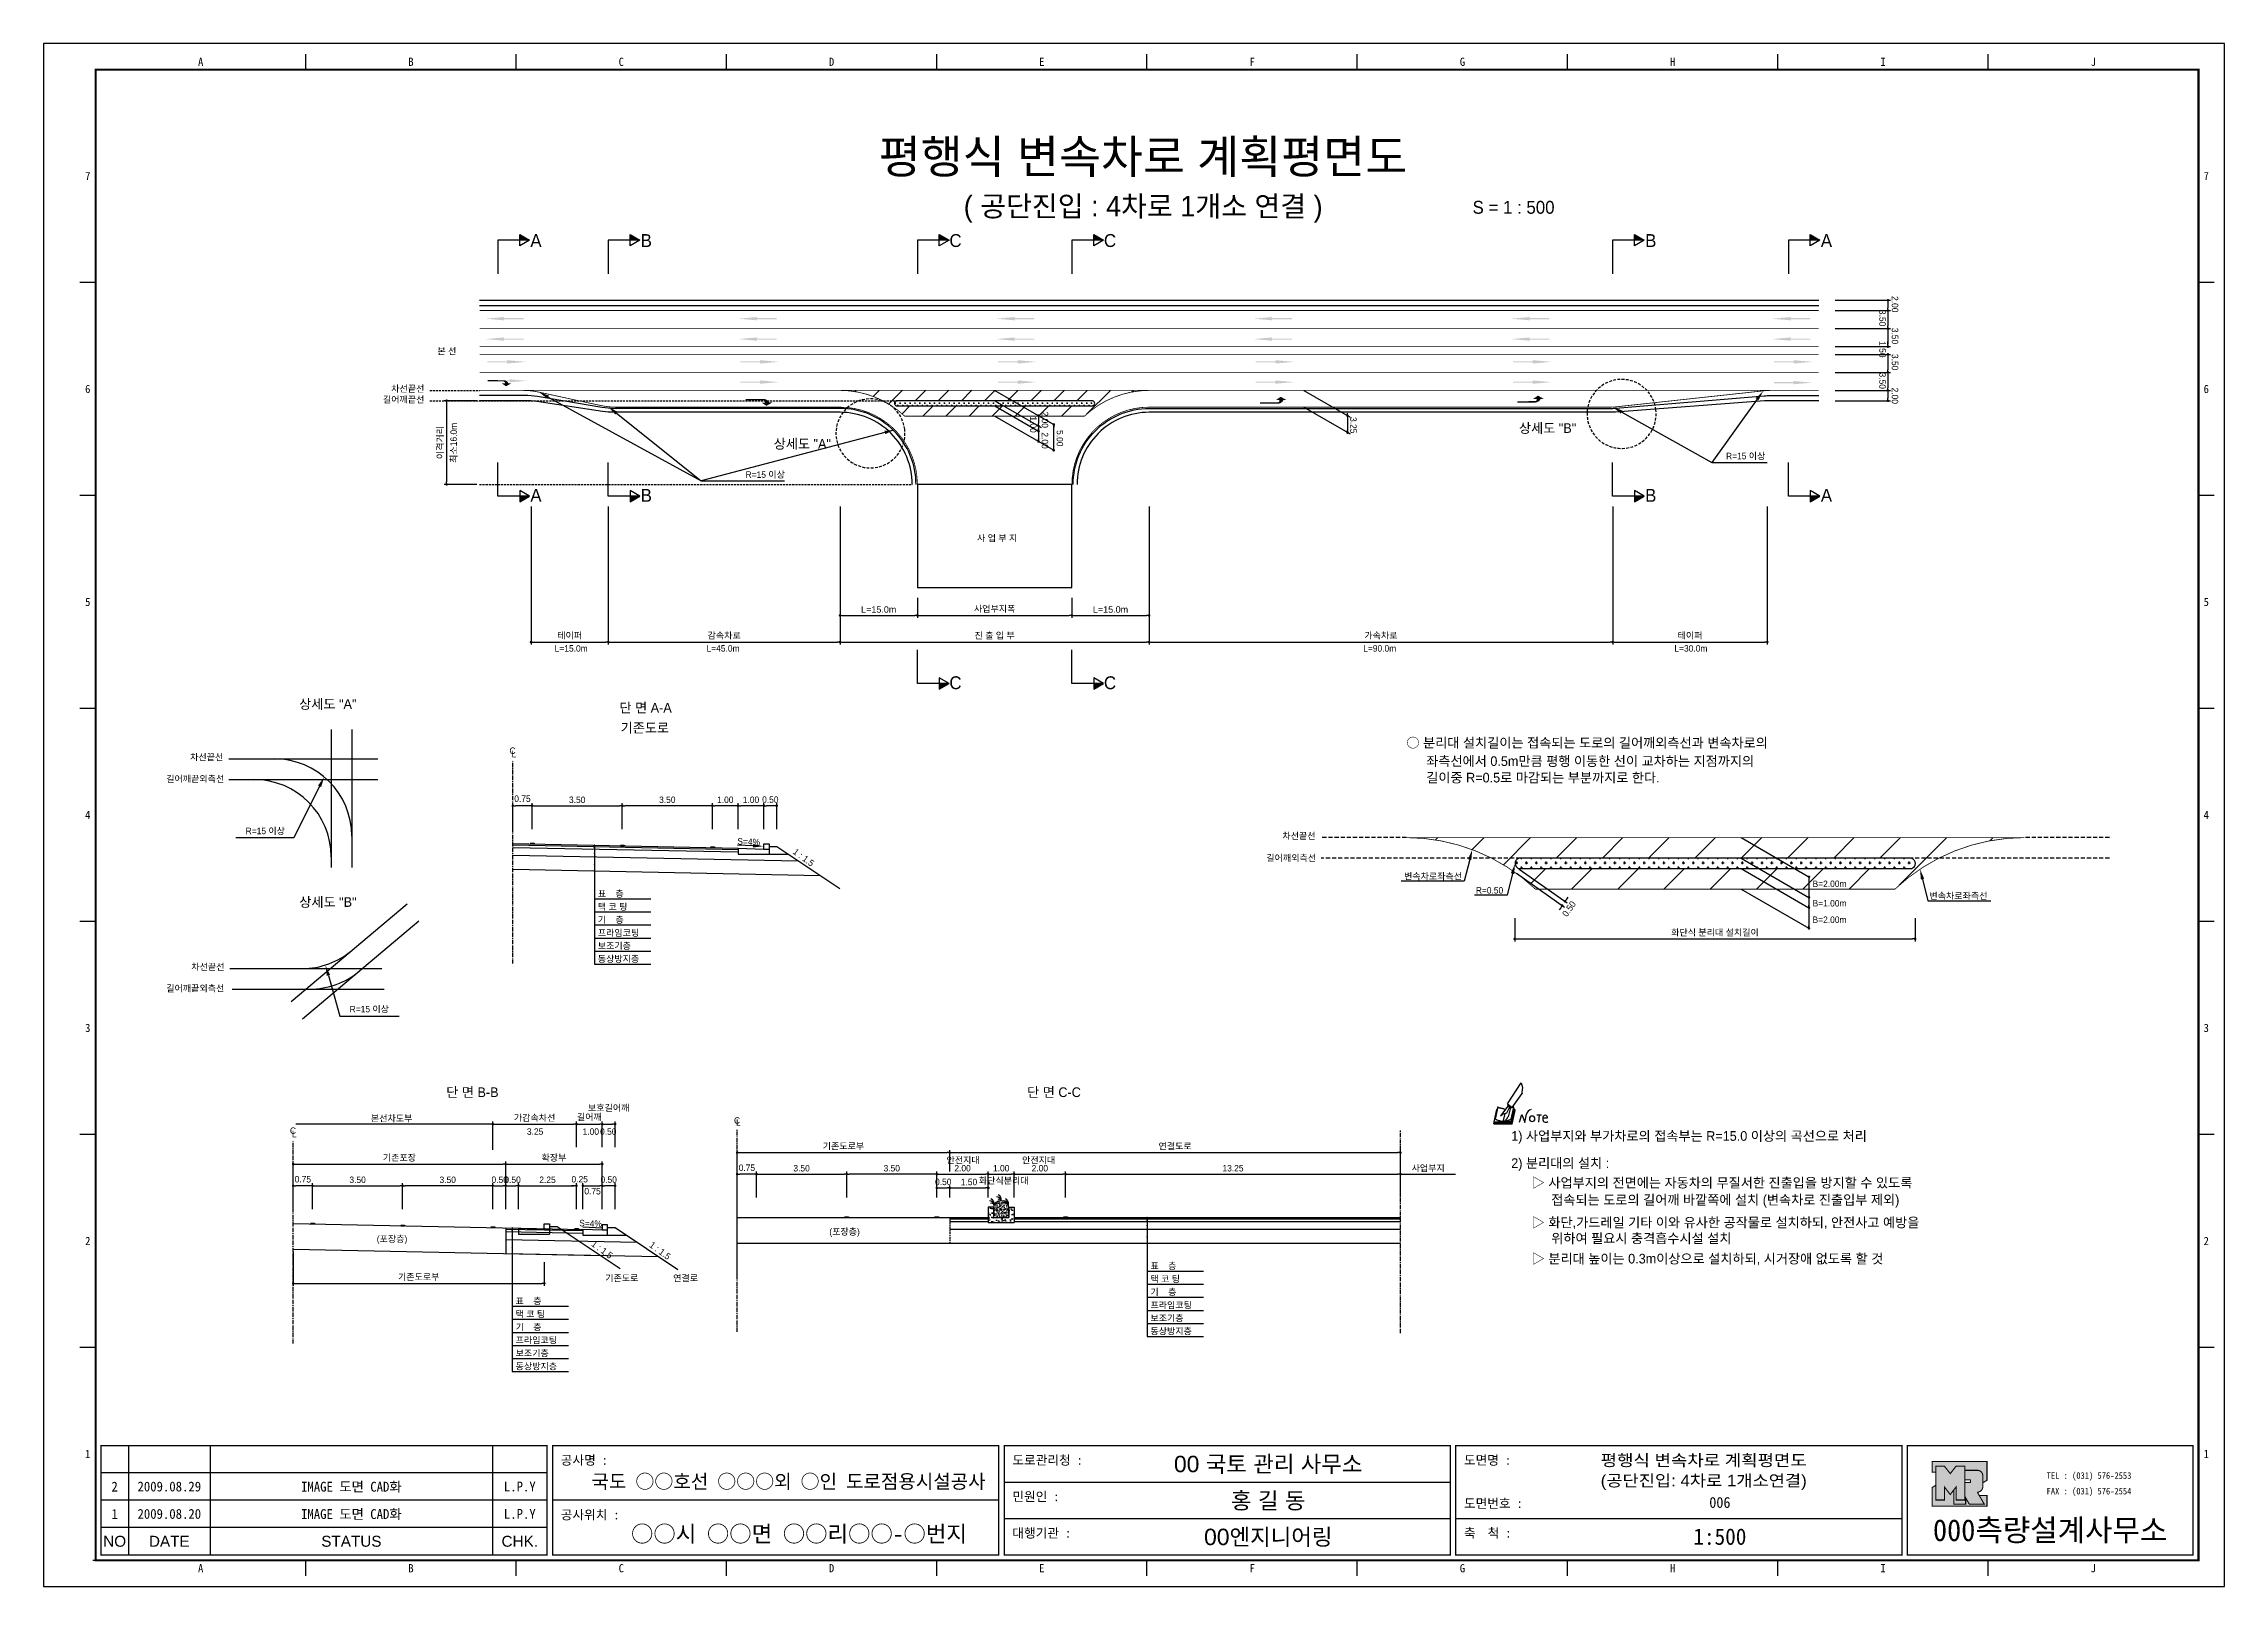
# Model space of a CAD drawing. Header units: millimetres. Extents: x 462 to 886, y -8 to 291.
import ezdxf
from ezdxf.enums import TextEntityAlignment as Align

# ---------------------------------------------------------------- set-up
doc = ezdxf.new("R2010")
doc.units = ezdxf.units.MM
doc.header["$LTSCALE"] = 0.25
doc.linetypes.add('CENTER', pattern=[50.8, 31.75, -6.35, 6.35, -6.35])
doc.linetypes.add('HIDDEN', pattern=[9.525, 6.35, -3.175])
for name, color, linetype in [('CC-GSTR-0004', 4, 'Continuous'), ('CM-LANE-0030', 30, 'Continuous'), ('CZ-DIMT-0002', 7, 'Continuous'), ('CZ-EXST-0002', 22, 'Continuous'), ('CZ-LIN1-0007', 7, 'Continuous'), ('CZ-LIN2-0003', 3, 'Continuous'), ('CZ-LINE-0001', 7, 'Continuous'), ('CZ-TEXT-BOX0', 7, 'Continuous'), ('TITLE', 7, 'Continuous')]:
    doc.layers.add(name, color=color, linetype=linetype)
doc.styles.add('견고딕', font='arial.ttf')
doc.styles.add('돋움', font='')
doc.styles.add('돋음체', font='')
doc.styles.get('돋움').set_extended_font_data('Dotum')
doc.styles.get('돋음체').set_extended_font_data('DotumChe')

msp = doc.modelspace()

# ---------------------------------------------------------------- texts
at = {"layer": 'CZ-DIMT-0002', "style": '돋움'}
for s, height, p in [('A', 2.5, (557.9, 252.99)), ('B', 2.5, (579.32, 252.99)), ('C', 2.5, (639.34, 252.99)), ('C', 2.5, (669.34, 252.99)), ('B', 2.5, (774.32, 252.99)), ('A', 2.5, (808.43, 252.99)), ('본 선', 1.25, (540.6, 231.54)), ('차선끝선', 1.25, (533.01, 224.24)), ('길어깨끝선', 1.25, (532.21, 222.15)), ('상세도 "B"', 1.875, (754.29, 216.6)), ('상세도 "A"', 1.875, (609.61, 213.54)), ('R=15 이상', 1.25, (792.75, 211.18)), ('R=15 이상', 1.25, (602.41, 207.57)), ('A', 2.5, (557.9, 203.54)), ('B', 2.5, (579.32, 203.54)), ('B', 2.5, (774.32, 203.54)), ('A', 2.5, (808.43, 203.54)), ('사 업 부 지', 1.25, (647.43, 195.25)), ('L=15.0m', 1.25, (564.74, 173.85)), ('L=45.0m', 1.25, (594.22, 173.85)), ('L=90.0m', 1.25, (721.7, 173.85)), ('L=30.0m', 1.25, (782.11, 173.85)), ('C', 2.5, (639.34, 167.18)), ('C', 2.5, (669.34, 167.18)), ('차선끝선', 1.25, (493.98, 152.74)), ('C', 1.25, (553.36, 154)), ('L', 1.25, (553.63, 153.35)), ('길어깨끝외측선', 1.25, (491.75, 148.54)), ('R=15 이상', 1.25, (505.36, 138.42)), ('차선끝선', 1.25, (706.03, 137.46)), ('차선끝선', 1.25, (494.21, 112.06)), ('길어깨끝외측선', 1.25, (491.76, 107.88)), ('R=15 이상', 1.25, (525.55, 103.85)), ('C', 1.25, (510.73, 80.26)), ('C', 1.25, (596.93, 82.24)), ('L', 1.25, (597.2, 81.84)), ('L', 1.25, (510.99, 79.61))]:
    msp.add_text(s, height=height, dxfattribs=at).set_placement(p, align=Align.MIDDLE_CENTER)
for s, rotation, p in [('2.00', 270, (821.11, 242.22)), ('3.50', 270, (818.68, 239.53)), ('1.50', 270, (818.68, 233.47)), ('3.50', 270, (821.11, 236.06)), ('3.50', 270, (821.11, 230.99)), ('3.50', 270, (818.68, 227.38)), ('2.00', 270, (821.11, 224.46)), ('최소16.0m', 90, (542.54, 209.85))]:
    msp.add_text(s, height=1.25, rotation=rotation, dxfattribs=at).set_placement(p)
for s, p in [('○ 분리대 설치길이는 접속되는 도로의 길어깨외측선과 변속차로의', (726.88, 155.53)), ('좌측선에서 0.5m만큼 평행 이동한 선이 교차하는 지점까지의', (730.73, 151.97)), ('길이중 R=0.5로 마감되는 부분까지로 한다.', (730.73, 148.77)), ('1) 사업부지와 부가차로의 접속부는 R=15.0 이상의 곡선으로 처리', (747.23, 79.23)), ('2) 분리대의 설치 :', (747.23, 73.96)), ('▷ 사업부지의 전면에는 자동차의 무질서한 진출입을 방지할 수 있도록', (751.21, 70.16)), ('접속되는 도로의 길어깨 바깥쪽에 설치 (변속차로 진출입부 제외)', (755, 66.84)), ('▷ 화단,가드레일 기타 이와 유사한 공작물로 설치하되, 안전사고 예방을', (751.21, 62.44)), ('위하여 필요시 충격흡수시설 설치', (755, 59.37)), ('▷ 분리대 높이는 0.3m이상으로 설치하되, 시거장애 없도록 할 것', (751.21, 55.42))]:
    msp.add_text(s, height=1.875, dxfattribs=at).set_placement(p, align=Align.MIDDLE_LEFT)
for s, rotation, p in [('S=4%', 357.7094, (599.2, 136.33)), ('1 : 1.5', 323.8881, (609.86, 133.29)), ('S=4%', 357.7094, (568.5, 62.26)), ('1 : 1.5', 323.8881, (570.74, 57.17)), ('1 : 1.5', 323.8881, (581.99, 56.97))]:
    msp.add_text(s, height=1.25, rotation=rotation, dxfattribs=at).set_placement(p, align=Align.MIDDLE_CENTER)
for s, p in [('길어깨외측선', (699.69, 132.55)), ('표    층', (569.9, 125.62)), ('변속차로좌측선', (726.42, 129)), ('R=0.50', (740.36, 126.28)), ('B=2.00m', (805.73, 127.54)), ('택 코 팅', (569.9, 123.09)), ('B=1.00m', (805.73, 123.76)), ('변속차로좌측선', (828.41, 125.2)), ('프라임코팅', (569.9, 118.03)), ('기    층', (569.9, 120.56)), ('B=2.00m', (805.73, 120.57)), ('보조기층', (569.9, 115.5)), ('동상방지층', (569.9, 112.97)), ('3.25', (556.14, 79.46)), ('1.00', (566.96, 79.46)), ('0.50', (570.35, 79.46)), ('안전지대', (637.6, 73.92)), ('안전지대', (652.27, 73.92)), ('사업부지', (727.88, 72.35)), ('화단식분리대', (643.87, 69.94)), ('(포장층)', (527, 58.62)), ('(포장층)', (614.85, 60.03)), ('기존도로', (571.34, 51.02)), ('연결로', (584.53, 51.02)), ('표    층', (677.19, 53.38)), ('택 코 팅', (677.19, 50.85)), ('표    층', (553.95, 46.57)), ('프라임코팅', (677.19, 45.78)), ('기    층', (677.19, 48.32)), ('기    층', (553.95, 41.51)), ('택 코 팅', (553.95, 44.04)), ('보조기층', (677.19, 43.25)), ('프라임코팅', (553.95, 38.98)), ('동상방지층', (677.19, 40.72)), ('보조기층', (553.95, 36.45)), ('동상방지층', (553.95, 33.91))]:
    msp.add_text(s, height=1.25, dxfattribs=at).set_placement(p)
at = {"layer": 'CZ-LINE-0001', "insert": (539.37, 213.78), "char_height": 1.25, "attachment_point": 5, "rotation": 90, "style": '돋움'}
msp.add_mtext('\\A1;이격거리', dxfattribs=at)
at = {"layer": 'CZ-LINE-0001', "char_height": 1.25, "attachment_point": 5, "style": '돋움'}
for s, insert in [('\\A1;사업부지폭', (646.94, 181.45)), ('\\A1;{\\fArial|b0|i0|c0|p32;L=15.0m}', (624.44, 181.39)), ('\\A1;{\\fArial|b0|i0|c0|p32;L=15.0m}', (669.44, 181.39)), ('\\A1;테이퍼', (564.44, 176.28)), ('\\A1;감속차로', (594.44, 176.28)), ('\\A1;진 출 입 부', (646.94, 176.28)), ('\\A1;가속차로', (721.94, 176.28)), ('\\A1;테이퍼', (781.94, 176.28)), ('\\A1;0.75', (555.28, 144.68)), ('\\A1;3.50', (565.9, 144.46)), ('\\A1;3.50', (583.4, 144.46)), ('\\A1;1.00', (594.65, 144.46)), ('\\A1;1.00', (599.65, 144.46)), ('\\A1;0.50', (603.4, 144.49)), ('\\A1;화단식 분리대 설치길이', (786.78, 118.66)), ('\\A1;보호길어깨', (572.02, 84.62)), ('\\A1;가감속차선', (557.64, 82.7)), ('\\A1;길어깨', (568.27, 82.83)), ('\\A1;기존도로부', (617.6, 77.19)), ('\\A1;연결도로', (681.97, 77.18)), ('\\A1;기존포장', (531.39, 74.95)), ('\\A1;확장부', (561.39, 74.95)), ('\\A1;0.75', (598.85, 73.06)), ('\\A1;3.50', (609.47, 72.96)), ('\\A1;3.50', (626.97, 72.96)), ('\\A1;2.00', (640.72, 72.96)), ('\\A1;1.00', (648.22, 72.96)), ('\\A1;2.00', (655.72, 72.96)), ('\\A1;13.25', (693.22, 72.96)), ('\\A1;0.75', (512.64, 70.82)), ('\\A1;3.50', (523.27, 70.72)), ('\\A1;3.50', (540.77, 70.72)), ('\\A1;0.50', (550.86, 70.73)), ('\\A1;0.50', (553.36, 70.73)), ('\\A1;2.25', (560.14, 70.72)), ('\\A1;0.25', (566.39, 70.83)), ('\\A1;0.75', (568.89, 68.5)), ('\\A1;0.50', (572.02, 70.75)), ('\\A1;0.50', (636.97, 70.31)), ('\\A1;1.50', (641.97, 70.29)), ('\\A1;기존도로부', (535.14, 51.81))]:
    msp.add_mtext(s, dxfattribs=dict(at, insert=insert))
at = {"layer": 'CZ-TEXT-BOX0', "color": 0, "style": '돋움'}
for s, rotation, p in [('1.00', 270, (653.83, 218.88)), ('2.00', 270, (656.09, 219.81)), ('5.00', 270, (658.98, 216.21)), ('3.25', 270, (715.97, 218.74)), ('2.00', 270, (656.09, 215.77)), ('0.50', 54.9032, (758.05, 121.65))]:
    msp.add_text(s, height=1.25, rotation=rotation, dxfattribs=at).set_placement(p)
at = {"layer": 'CZ-TEXT-BOX0', "style": '돋움'}
for s, p in [('상세도 "A"', (517.49, 163.05)), ('단 면 A-A', (579.18, 162.33)), ('기존도로', (579.04, 158.43)), ('상세도 "B"', (517.51, 124.63)), ('단 면 B-B', (545.56, 87.72)), ('단 면 C-C', (658.46, 87.72))]:
    msp.add_text(s, height=1.875, dxfattribs=at).set_placement(p, align=Align.MIDDLE_CENTER)
at = {"layer": 'CZ-TEXT-BOX0', "color": 0, "style": '돋움'}
msp.add_text('본선차도부', height=1.25, dxfattribs=at).set_placement((525.86, 82.02))
at = {"layer": 'CZ-TEXT-BOX0', "style": '돋움'}
for s, width, p, p2 in [('평행식 변속차로 계획평면도', 1.010039, (764.6, 15.18), (804.6, 15.18)), ('(공단진입: 4차로 1개소연결)', 0.990042, (764.6, 11.23), (804.6, 11.23))]:
    msp.add_text(s, height=2.25, dxfattribs=dict(at, width=width)).set_placement(p, p2, align=Align.FIT)
at = {"layer": 'TITLE', "color": 3, "linetype": 'Continuous', "style": '돋음체'}
for s, p in [('A', (492.81, 287.68)), ('B', (533.64, 287.68)), ('C', (574.46, 287.68)), ('D', (615.29, 287.68)), ('E', (656.11, 287.68)), ('F', (696.93, 287.68)), ('G', (737.76, 287.68)), ('H', (778.58, 287.68)), ('I', (819.41, 287.68)), ('J', (860.23, 287.68)), ('7', (470.89, 265.51)), ('7', (882.16, 265.51)), ('6', (470.89, 224.18)), ('6', (882.16, 224.18)), ('5', (470.89, 182.85)), ('5', (882.16, 182.85)), ('4', (470.89, 141.52)), ('4', (882.16, 141.52)), ('3', (470.89, 100.19)), ('3', (882.16, 100.19)), ('2', (470.89, 58.86)), ('2', (882.16, 58.86)), ('1', (470.89, 17.53)), ('1', (882.16, 17.53)), ('A', (492.81, -4.65)), ('B', (533.64, -4.65)), ('C', (574.46, -4.65)), ('D', (615.29, -4.65)), ('E', (656.11, -4.65)), ('F', (696.93, -4.65)), ('G', (737.76, -4.65)), ('H', (778.58, -4.65)), ('I', (819.41, -4.65)), ('J', (860.23, -4.65))]:
    msp.add_text(s, height=1.59, dxfattribs=at).set_placement(p, align=Align.MIDDLE)
at = {"layer": 'TITLE', "style": '돋움'}
for s, height, p in [('평행식 변속차로 계획평면도', 6.5, (675.74, 269.29)), ('( 공단진입 : 4차로 1개소 연결 )', 4, (675.78, 259.66))]:
    msp.add_text(s, height=height, dxfattribs=at).set_placement(p, align=Align.MIDDLE_CENTER)
msp.add_text('S = 1 : 500', height=2.5, dxfattribs=at).set_placement((739.73, 259.44), align=Align.MIDDLE_LEFT)
at = {"layer": 'TITLE', "style": '돋음체'}
for s, p in [('공사명 : ', (562.72, 15.43)), ('도로관리청 :', (650.39, 15.43)), ('도면명 :', (738.06, 15.43)), ('민원인 :', (650.39, 8.36)), ('도면번호 :', (738.06, 7.04)), ('공사위치 :', (562.72, 4.82)), ('대행기관 :', (650.39, 1.28)), ('축  척 :', (738.06, 1.28))]:
    msp.add_text(s, height=1.804, dxfattribs=at).set_placement(p)
at = {"layer": 'TITLE', "color": 7, "linetype": 'Continuous'}
for s, height, style, p in [('00 국토 관리 사무소', 3.1832, '견고딕', (700.06, 15.61)), ('국도 ○○호선 ○○○외 ○인 도로점용시설공사', 2.7, '돋음체', (606.94, 12.22)), ('홍 길 동', 3.183, '견고딕', (700.06, 8.53)), ('○○시 ○○면 ○○리○○-○번지', 3.1832, '돋음체', (608.96, 2.06)), ('00엔지니어링', 3.183, '견고딕', (700.06, 1.46))]:
    msp.add_text(s, height=height, dxfattribs=dict(at, style=style)).set_placement(p, align=Align.MIDDLE)
at = {"layer": 'TITLE', "color": 180, "style": '돋음체'}
for s, p in [('TEL : (031) 576-2553', (851.17, 12.7)), ('FAX : (031) 576-2554', (851.17, 9.67))]:
    msp.add_text(s, height=1.2733, dxfattribs=at).set_placement(p)
at = {"layer": 'TITLE', "color": 1, "linetype": 'Continuous', "style": '돋음체'}
msp.add_text('2', height=1.91, dxfattribs=at).set_placement((476.11, 11.19), align=Align.MIDDLE)
at = {"layer": 'TITLE', "linetype": 'Continuous'}
for s, height, style, p in [('2009.08.29', 1.91, '돋음체', (486.72, 11.19)), ('L.P.Y', 1.91, '돋음체', (554.76, 11.19)), ('006', 2.122, '돋음체', (787.74, 8.1)), ('1', 1.91, '돋음체', (476.11, 5.88)), ('2009.08.20', 1.91, '돋음체', (486.72, 5.88)), ('L.P.Y', 1.91, '돋음체', (554.76, 5.88)), ('NO', 2.122, '견고딕', (476.11, 0.58)), ('DATE', 2.122, '견고딕', (486.72, 0.58)), ('STATUS', 2.122, '견고딕', (522.07, 0.58)), ('CHK.', 2.122, '견고딕', (554.76, 0.58)), ('1:500', 3.183, '돋음체', (787.74, 1.46))]:
    msp.add_text(s, height=height, dxfattribs=dict(at, style=style)).set_placement(p, align=Align.MIDDLE)
at = {"layer": 'TITLE', "style": '돋음체'}
for p in [(522.07, 11.19), (522.07, 5.88)]:
    msp.add_text('IMAGE 도면 CAD화', height=1.9099, dxfattribs=at).set_placement(p, align=Align.MIDDLE)
at = {"layer": 'TITLE', "color": 180, "style": '돋음체'}
msp.add_text('000측량설계사무소', height=4.244, dxfattribs=at).set_placement((851.86, 0.61), align=Align.CENTER)

# ---------------------------------------------------------------- blocks, each defined once
blk = doc.blocks.new('note')
for p, q in [((0.85, 3.5), (3.53, 7.57)), ((1.8, 2.79), (3.74, 5.46)), ((3.53, 7.57), (3.8, 6.64)), ((3.8, 6.64), (3.69, 5.72)), ((3.69, 5.72), (3.74, 5.46)), ((-1.24, 2.36), (-1.77, 0)), ((-1.77, 0), (1.77, 0)), ((-1.77, 0), (-1.77, -0.3)), ((-1.53, 0.52), (-1.55, 0.54)), ((-1.01, 2.9), (-1.53, 0.52)), ((-1.48, 0.48), (-1.53, 0.52)), ((-1.43, 0.44), (-1.48, 0.48)), ((-1.38, 0.41), (-1.43, 0.44)), ((-1.33, 0.4), (-1.38, 0.41)), ((-1.27, 0.37), (-1.33, 0.4)), ((-1.22, 0.35), (-1.27, 0.37)), ((-1.13, 2.36), (-1.24, 2.36)), ((-1.17, 0.33), (-1.22, 0.35)), ((-1.12, 0.32), (-1.17, 0.33)), ((-1.02, 0.25), (-1.12, 0.32)), ((-0.97, 0.22), (-1.02, 0.25)), ((-1, 2.9), (-1.01, 2.9)), ((-0.98, 2.85), (-1, 2.9)), ((-0.95, 2.8), (-0.98, 2.85)), ((-0.93, 0.21), (-0.97, 0.22)), ((-0.9, 2.75), (-0.95, 2.8)), ((-0.88, 0.19), (-0.93, 0.21)), ((-0.85, 2.72), (-0.9, 2.75)), ((-0.8, 0.18), (-0.88, 0.19)), ((-0.79, 2.69), (-0.85, 2.72)), ((-0.75, 0.17), (-0.8, 0.18)), ((-0.74, 2.68), (-0.79, 2.69)), ((-0.7, 0.16), (-0.75, 0.17)), ((-0.69, 2.65), (-0.74, 2.68)), ((-0.64, 0.15), (-0.7, 0.16)), ((-0.64, 2.65), (-0.69, 2.65)), ((-0.59, 2.63), (-0.64, 2.65)), ((-0.58, 0.14), (-0.64, 0.15)), ((-0.54, 2.62), (-0.59, 2.63)), ((-0.53, 0.13), (-0.58, 0.14)), ((-0.48, 2.61), (-0.54, 2.62)), ((-0.48, 0.12), (-0.53, 0.13)), ((-0.43, 2.61), (-0.48, 2.61)), ((-0.43, 0.11), (-0.48, 0.12)), ((0.75, 2.77), (-0.46, 1.16)), ((0.37, 2.24), (-0.46, 1.16)), ((-0.46, 1.16), (-0.08, 1.47)), ((-0.38, 2.59), (-0.43, 2.61)), ((-0.38, 0.08), (-0.43, 0.11)), ((-0.33, 2.59), (-0.38, 2.59)), ((-0.29, 0.06), (-0.38, 0.08)), ((-0.27, 2.58), (-0.33, 2.59)), ((-0.23, 0.05), (-0.29, 0.06)), ((-0.22, 2.57), (-0.27, 2.58)), ((-0.16, 0.04), (-0.23, 0.05)), ((-0.17, 2.56), (-0.22, 2.57)), ((-0.12, 2.55), (-0.17, 2.56)), ((-0.11, 0.03), (-0.16, 0.04)), ((-0.07, 2.53), (-0.12, 2.55)), ((-0.04, 0.02), (-0.11, 0.03)), ((-0.08, 1.47), (0.72, 1.75)), ((-0.01, 2.51), (-0.07, 2.53)), ((-0.05, -0.3), (-0.05, 0)), ((0, 0), (-0.04, 0.02)), ((0.04, 2.5), (-0.01, 2.51)), ((0.37, 1.63), (0, 0)), ((0, 0), (1.6, 0.53)), ((0, 0), (1.65, 0.18)), ((0, 0.01), (0.06, 0.04)), ((0, -0.3), (0, 0)), ((0.09, 2.48), (0.04, 2.5)), ((0.05, -0.3), (0.05, 0)), ((0.06, 0.04), (0.11, 0.07)), ((0.14, 2.48), (0.09, 2.48)), ((0.11, 0.07), (0.16, 0.09)), ((0.2, 2.47), (0.14, 2.48)), ((0.16, 0.09), (0.21, 0.12)), ((0.26, 2.43), (0.18, 2.46)), ((0.21, 0.12), (0.27, 0.14)), ((0.34, 2.4), (0.26, 2.43)), ((0.27, 0.14), (0.36, 0.19)), ((0.45, 2.37), (0.34, 2.4)), ((0.36, 0.19), (0.41, 0.22)), ((0.41, 0.22), (0.46, 0.27)), ((0.46, 0.27), (0.51, 0.3)), ((0.51, 0.3), (0.56, 0.34)), ((0.56, 0.34), (0.6, 0.4)), ((0.6, 0.4), (0.64, 0.45)), ((0.64, 0.45), (0.67, 0.51)), ((0.67, 0.51), (0.74, 0.58)), ((0.72, 1.75), (1.16, 2.53)), ((0.74, 0.58), (0.79, 0.63)), ((1, 3.1), (0.75, 2.77)), ((0.79, 0.63), (0.83, 0.68)), ((0.83, 0.68), (0.86, 0.73)), ((0.85, 3.5), (1.8, 2.79)), ((1, 3.4), (0.85, 3.21)), ((0.85, 3.21), (1.52, 2.71)), ((0.86, 0.73), (0.89, 0.79)), ((0.89, 0.84), (0.92, 0.89)), ((0.89, 0.79), (0.89, 0.84)), ((0.92, 0.89), (0.96, 0.95)), ((0.96, 0.95), (1.01, 0.97)), ((1.47, 2.74), (1.01, 0.97)), ((1.16, 2.53), (1.37, 2.82)), ((2.13, 2.84), (1.44, 2.63)), ((1.52, 2.71), (1.66, 2.9)), ((1.6, 0.53), (2.13, 2.84)), ((1.65, 0.18), (2.19, 2.48)), ((1.77, 0), (2.3, 2.36)), ((1.77, -0.3), (2.3, 2.07)), ((1.77, -0.38), (2.3, 1.99)), ((1.77, -0.44), (2.3, 1.93)), ((1.77, 0), (1.77, -0.3)), ((2.19, 2.48), (2.04, 2.47)), ((2.3, 2.36), (2.16, 2.36)), ((2.3, 2.36), (2.3, 2.07)), ((3.21, -0.08), (3.68, 1.4)), ((3.68, 1.4), (4.26, -0.14)), ((4.26, -0.14), (4.56, 1.44)), ((6.55, 1.34), (7.46, 1.34)), ((7.01, 1.34), (6.87, -0.11)), ((7.71, 0.77), (7.71, 0.55)), ((7.71, 0.77), (8.67, 0.77)), ((-1.77, -0.3), (1.77, -0.3)), ((-1.77, -0.43), (-1.77, -0.3)), ((-1.77, -0.37), (1.77, -0.37)), ((-1.77, -0.43), (1.77, -0.43))]:
    blk.add_line(p, q)
for centre, major_axis, start_param, end_param in [((0.4, 2.31), (0.0702, 0.0702), 3.283946, 6.425539), ((5.68, 1.23), (-0.806, 0.806), -0.591174, 0.597824), ((5.66, 0.58), (-0.378, 0.378), 3.926991, 10.210176), ((8.3, 0.49), (0.422, 0.422), 2.265602, 4.634911), ((8.19, 0.77), (-0.342, 0.342), 3.926991, 7.068583)]:
    blk.add_ellipse(centre, major_axis=major_axis, ratio=1, start_param=start_param, end_param=end_param)
blk = doc.blocks.new('_Dot')
at = {"color": 0, "linetype": 'ByBlock', "lineweight": -2}
blk.add_line((-0.5, 0), (-1, 0), dxfattribs=at)
at = {"color": 0, "linetype": 'ByBlock', "const_width": 0.5}
blk.add_lwpolyline([(-0.25, 0, 1), (0.25, 0, 1)], format="xyb", close=True, dxfattribs=at)

# ---------------------------------------------------------------- hatches: boundary and pattern name
at = {"layer": 'CM-LANE-0030'}
h = msp.add_hatch(dxfattribs=at)
h.set_pattern_fill('ANSI31', color=30, style=0)
h.set_pattern_definition([(45, (-23.003, 451.96), (-2.245064, 2.245064), [])])
h.paths.add_polyline_path([(664.39, 218.91, -0.191871), (676.94, 223.91), (616.94, 223.91, -0.191871), (629.49, 218.91)])
h.paths.add_polyline_path([(627.85, 220.91, 0.002096), (627.72, 221, -0.732581), (628.01, 221.91), (665.87, 221.91, -0.732581), (666.16, 221, 0.002096), (666.03, 220.91)], flags=16)
h = msp.add_hatch(dxfattribs=at)
h.set_pattern_fill('ANSI31', color=30, scale=2, style=0)
h.set_pattern_definition([(45, (-553.058, 593.235), (-4.490128, 4.490128), [])])
h.paths.add_polyline_path([(821.73, 127.13, -0.191871), (846.83, 137.13), (726.83, 137.13, -0.191871), (751.93, 127.13)])
h.paths.add_polyline_path([(748.65, 131.13, 0.002096), (748.39, 131.31, -0.732581), (748.97, 133.13), (824.7, 133.13, -0.732581), (825.27, 131.31, 0.002096), (825.01, 131.13)], flags=16)
at = {"layer": 'CZ-EXST-0002'}
msp.add_hatch(color=256, dxfattribs=at).paths.add_polyline_path([(636.1, 63.41), (636.1, 63.54), (635.35, 63.54), (635.35, 63.41)])
h = msp.add_hatch(dxfattribs=at)
h.set_pattern_fill('AR-CONC', color=256, scale=0.01, style=0)
h.set_pattern_definition([(50, (-462.3963, 3546.2602), (1.8218467, -0.15939086), [0.1905, -2.0955]), (355, (-462.3963, 3546.2602), (-0.3524283, 1.9105664), [0.1524, -1.6764]), (100.451, (-462.2445, 3546.247), (1.469425, 1.7511669), [0.1619, -1.7809]), (46.1842, (-462.3963, 3546.7682), (2.7107904, -0.4204233), [0.28575, -3.14325]), (96.6356, (-462.1704, 3546.7332), (2.3740423, 2.4742556), [0.24285, -2.67135]), (351.184, (-462.3963, 3546.7682), (2.374046, 2.4742512), [0.2286, -2.5146]), (21, (-462.1423, 3546.6412), (1.5161488, -1.0226552), [0.1905, -2.0955]), (326, (-462.1423, 3546.6412), (0.6180203, 1.8418797), [0.1524, -1.6764]), (71.4514, (-462.016, 3546.556), (2.1341649, 0.8192286), [0.1619, -1.7809]), (37.5, (-462.3963, 3546.2602), (0.03088603, 0.84555039), [0, -1.65608, 0, -1.7018, 0, -1.68275]), (7.5, (-462.3963, 3546.2602), (0.66819663, 1.00180575), [0, -0.97028, 0, -1.61798, 0, -0.64135]), (327.5, (-462.9627, 3546.2602), (1.35590595, -0.05728744), [0, -0.635, 0, -1.9812, 0, -2.6289]), (317.5, (-463.2167, 3546.2602), (1.4812918, 0.2542649), [0, -0.8255, 0, -1.31572, 0, -1.8669])])
h.paths.add_polyline_path([(650.72, 62.41), (650.72, 65.41), (649.72, 65.41), (649.72, 63.41), (646.72, 63.41), (646.72, 65.41), (645.72, 65.41), (645.72, 62.41)])
h = msp.add_hatch(dxfattribs=at)
h.set_pattern_fill('AR-SAND', color=256, scale=0.01, style=0)
h.set_pattern_definition([(37.5, (-462.3963, 3546.2602), (-0.016000313, 0.489413237), [0, -0.38608, 0, -0.4318, 0, -0.41275]), (7.5, (-462.3963, 3546.2602), (0.44952328, 0.7168251), [0, -0.20828, 0, -0.34798, 0, -0.13335]), (327.5, (-462.70872, 3546.2602), (0.79099237, 0.001437185), [0, -0.127, 0, -0.4572, 0, -0.5969]), (317.5, (-462.7087, 3546.2602), (0.76355645, 0.22292932), [0, -0.0635, 0, -0.29972, 0, -0.3429])])
edge = h.paths.add_edge_path()
edge.add_ellipse((648.22, 65.41), major_axis=(-1.5, 0), ratio=0.829212, start_angle=180, end_angle=360)
edge.add_line((646.72, 65.41), (646.72, 63.41))
edge.add_line((646.72, 63.41), (649.72, 63.41))
edge.add_line((649.72, 63.41), (649.72, 65.41))
at = {"layer": 'CZ-LIN1-0007'}
for points in [[(551.69, 238.15), (551.69, 237.94), (555.52, 237.94), (555.52, 237.72), (551.69, 237.72), (551.69, 237.51), (548.04, 237.83)], [(600.82, 238.15), (600.82, 237.94), (604.64, 237.94), (604.64, 237.72), (600.82, 237.72), (600.82, 237.51), (597.17, 237.83)], [(650.82, 238.15), (650.82, 237.94), (654.64, 237.94), (654.64, 237.72), (650.82, 237.72), (650.82, 237.51), (647.17, 237.83)], [(700.82, 238.15), (700.82, 237.94), (704.64, 237.94), (704.64, 237.72), (700.82, 237.72), (700.82, 237.51), (697.17, 237.83)], [(750.82, 238.15), (750.82, 237.94), (754.64, 237.94), (754.64, 237.72), (750.82, 237.72), (750.82, 237.51), (747.17, 237.83)], [(801.46, 238.15), (801.46, 237.94), (805.29, 237.94), (805.29, 237.72), (801.46, 237.72), (801.46, 237.51), (797.81, 237.83)], [(551.69, 234.19), (551.69, 233.98), (555.52, 233.98), (555.52, 233.77), (551.69, 233.77), (551.69, 233.55), (548.04, 233.87)], [(600.82, 234.19), (600.82, 233.98), (604.64, 233.98), (604.64, 233.77), (600.82, 233.77), (600.82, 233.55), (597.17, 233.87)], [(650.82, 234.19), (650.82, 233.98), (654.64, 233.98), (654.64, 233.77), (650.82, 233.77), (650.82, 233.55), (647.17, 233.87)], [(700.82, 234.19), (700.82, 233.98), (704.64, 233.98), (704.64, 233.77), (700.82, 233.77), (700.82, 233.55), (697.17, 233.87)], [(750.82, 234.19), (750.82, 233.98), (754.64, 233.98), (754.64, 233.77), (750.82, 233.77), (750.82, 233.55), (747.17, 233.87)], [(801.46, 234.19), (801.46, 233.98), (805.29, 233.98), (805.29, 233.77), (801.46, 233.77), (801.46, 233.55), (797.81, 233.87)], [(552.3, 229.78), (552.3, 229.56), (548.48, 229.56), (548.48, 229.35), (552.3, 229.35), (552.3, 229.13), (555.95, 229.45)], [(601.42, 229.78), (601.42, 229.56), (597.6, 229.56), (597.6, 229.35), (601.42, 229.35), (601.42, 229.13), (605.07, 229.45)], [(651.42, 229.78), (651.42, 229.56), (647.6, 229.56), (647.6, 229.35), (651.42, 229.35), (651.42, 229.13), (655.07, 229.45)], [(701.42, 229.78), (701.42, 229.56), (697.6, 229.56), (697.6, 229.35), (701.42, 229.35), (701.42, 229.13), (705.07, 229.45)], [(751.42, 229.78), (751.42, 229.56), (747.6, 229.56), (747.6, 229.35), (751.42, 229.35), (751.42, 229.13), (755.07, 229.45)], [(802.07, 229.78), (802.07, 229.56), (798.24, 229.56), (798.24, 229.35), (802.07, 229.35), (802.07, 229.13), (805.72, 229.45)], [(551.66, 225.89, -0.267976), (552.57, 225.29), (553.12, 225.29), (552.09, 224.71), (551.26, 225.28), (551.87, 225.28, 0.504994), (551.6, 225.65), (548.54, 225.67), (548.55, 225.91)], [(552.79, 226.06), (552.79, 225.87), (549.36, 225.87), (549.36, 225.68), (552.79, 225.68), (552.79, 225.49), (556.06, 225.77)], [(601.42, 225.84), (601.42, 225.63), (597.6, 225.63), (597.6, 225.41), (601.42, 225.41), (601.42, 225.2), (605.07, 225.52)], [(651.42, 225.84), (651.42, 225.63), (647.6, 225.63), (647.6, 225.41), (651.42, 225.41), (651.42, 225.2), (655.07, 225.52)], [(701.42, 225.84), (701.42, 225.63), (697.6, 225.63), (697.6, 225.41), (701.42, 225.41), (701.42, 225.2), (705.07, 225.52)], [(751.42, 225.84), (751.42, 225.63), (747.6, 225.63), (747.6, 225.41), (751.42, 225.41), (751.42, 225.2), (755.07, 225.52)], [(802.07, 225.74), (802.07, 225.53), (798.24, 225.53), (798.24, 225.31), (802.07, 225.31), (802.07, 225.1), (805.72, 225.42)], [(602.14, 222.25, -0.267976), (603.17, 221.57), (603.8, 221.57), (602.63, 220.91), (601.69, 221.56), (602.38, 221.56, 0.504994), (602.07, 221.98), (598.61, 222), (598.61, 222.27)], [(701.99, 221.33, 0.267976), (703.02, 222.02), (703.65, 222.02), (702.47, 222.67), (701.53, 222.03), (702.22, 222.02, -0.504994), (701.92, 221.6), (698.45, 221.58), (698.45, 221.31)], [(751.93, 221.56, 0.267976), (752.96, 222.25), (753.59, 222.24), (752.42, 222.9), (751.48, 222.25), (752.17, 222.25, -0.504994), (751.86, 221.83), (748.4, 221.81), (748.4, 221.54)], [(557.53, 135.89), (557.53, 136.02), (556.78, 136.03), (556.78, 135.91)], [(575.03, 135.54), (575.03, 135.67), (574.28, 135.68), (574.28, 135.56)], [(592.53, 135.19), (592.53, 135.32), (591.78, 135.33), (591.78, 135.21)], [(618.6, 63.41), (618.6, 63.54), (617.85, 63.54), (617.85, 63.41)], [(661.1, 63.41), (661.1, 63.54), (660.35, 63.54), (660.35, 63.41)], [(514.89, 62.15), (514.89, 62.28), (514.14, 62.29), (514.14, 62.17)], [(532.39, 61.8), (532.39, 61.93), (531.64, 61.94), (531.64, 61.82)], [(549.89, 61.45), (549.89, 61.58), (549.14, 61.59), (549.14, 61.47)], [(566.14, 61.13), (566.14, 61.25), (565.39, 61.27), (565.39, 61.14)]]:
    msp.add_hatch(color=256, dxfattribs=at).paths.add_polyline_path(points)
at = {"layer": 'CZ-LIN2-0003'}
h = msp.add_hatch(dxfattribs=at)
h.set_pattern_fill('CROSS', color=256, scale=0.075, style=0)
h.set_pattern_definition([(0, (-23.0029, 451.9599), (0.47625, 0.47625), [0.238125, -0.714375]), (90, (-22.88385, 451.84083), (-0.47625, 0.47625), [0.238125, -0.714375])])
h.paths.add_polyline_path([(628.01, 221.91, 0.732581), (627.72, 221, -0.002096), (627.85, 220.91), (666.03, 220.91, -0.002096), (666.16, 221, 0.732581), (665.87, 221.91)])
h = msp.add_hatch(dxfattribs=at)
h.set_pattern_fill('CROSS', color=256, scale=0.15, style=0)
h.set_pattern_definition([(0, (-553.058, 593.2353), (0.9525, 0.9525), [0.47625, -1.42875]), (90, (-552.8198, 592.9972), (-0.9525, 0.9525), [0.47625, -1.42875])])
h.paths.add_polyline_path([(748.97, 133.13, 0.732581), (748.39, 131.31, -0.002096), (748.65, 131.13), (825.01, 131.13, -0.002096), (825.27, 131.31, 0.732581), (824.7, 133.13)])
at = {"layer": 'CZ-LINE-0001'}
for points in [[(554.74, 254.17), (554.74, 253.08), (556.64, 253.08)], [(576.16, 254.17), (576.16, 253.08), (578.07, 253.08)], [(636.18, 254.17), (636.18, 253.08), (638.09, 253.08)], [(666.18, 254.17), (666.18, 253.08), (668.09, 253.08)], [(771.16, 254.17), (771.16, 253.08), (773.07, 253.08)], [(805.27, 254.17), (805.27, 253.08), (807.17, 253.08)], [(556.64, 203.41), (554.74, 203.41), (554.74, 202.31)], [(578.07, 203.41), (576.16, 203.41), (576.16, 202.31)], [(773.07, 203.41), (771.16, 203.41), (771.16, 202.31)], [(807.17, 203.41), (805.27, 203.41), (805.27, 202.31)], [(638.09, 167.04), (636.18, 167.04), (636.18, 165.95)], [(668.09, 167.04), (666.18, 167.04), (666.18, 165.95)]]:
    msp.add_hatch(color=256, dxfattribs=at).paths.add_polyline_path(points)
at = {"layer": 'TITLE', "ltscale": 150}
h = msp.add_hatch(color=8, dxfattribs=at)
edge = h.paths.add_edge_path()
edge.add_line((839.6, 16.06), (828.93, 16.06))
edge.add_line((828.93, 16.06), (828.93, 13.98))
edge.add_line((828.93, 13.98), (829.64, 13.98))
edge.add_line((829.64, 13.98), (829.64, 15.15))
edge.add_line((829.64, 15.15), (831.33, 15.15))
edge.add_line((831.33, 15.15), (832.46, 13.7))
edge.add_line((832.46, 13.7), (833.59, 15.15))
edge.add_line((833.59, 15.15), (835.28, 15.15))
edge.add_line((835.28, 15.15), (835.28, 14.35))
edge.add_line((835.28, 14.35), (837.72, 14.35))
edge.add_arc((837.72, 13.29), 1.07, 0, 90, ccw=False)
edge.add_line((838.78, 13.29), (838.78, 11.92))
edge.add_line((838.78, 11.92), (839.6, 12.43))
edge.add_line((839.6, 12.43), (839.6, 16.06))
h.paths.add_polyline_path([(833.14, 10.53), (832.46, 9.65), (831.33, 11.11), (831.33, 8.59), (829.64, 8.59), (829.64, 11.44), (828.93, 11), (828.93, 7.37), (839.6, 7.37), (839.6, 9.45), (838.1, 9.45), (839.05, 7.8), (836.15, 7.8), (835.45, 9.01), (835.45, 7.8), (833.14, 7.8)])
msp.add_hatch(color=5, dxfattribs=at).paths.add_polyline_path([(835.28, 15.15), (833.59, 15.15), (832.46, 13.7), (831.33, 15.15), (829.64, 15.15), (829.64, 8.59), (831.33, 8.59), (831.33, 11.11), (832.46, 9.65), (833.59, 11.11), (833.59, 8.59), (835.28, 8.59)])
h = msp.add_hatch(color=161, dxfattribs=at)
edge = h.paths.add_edge_path()
edge.add_arc((837.72, 13.29), 1.07, 360, 450)
edge.add_line((837.72, 14.35), (835.28, 14.35))
edge.add_line((835.28, 14.35), (835.28, 12.5))
edge.add_line((835.28, 12.5), (836.27, 12.5))
edge.add_arc((836.27, 12.39), 0.113, 0, 90, ccw=False)
edge.add_line((836.39, 12.39), (836.39, 12.08))
edge.add_arc((836.27, 12.08), 0.113, 270, 360, ccw=False)
edge.add_line((836.27, 11.97), (835.28, 11.97))
edge.add_line((835.28, 11.97), (835.28, 8.59))
edge.add_line((835.28, 8.59), (833.59, 8.59))
edge.add_line((833.59, 8.59), (833.59, 11.11))
edge.add_line((833.59, 11.11), (833.14, 10.53))
edge.add_line((833.14, 10.53), (833.14, 7.8))
edge.add_line((833.14, 7.8), (835.45, 7.8))
edge.add_line((835.45, 7.8), (835.45, 9.01))
edge.add_line((835.45, 9.01), (836.15, 7.8))
edge.add_line((836.15, 7.8), (839.05, 7.8))
edge.add_line((839.05, 7.8), (837.72, 10.11))
edge.add_arc((837.72, 11.18), 1.07, 270, 360)
edge.add_line((838.78, 11.18), (838.78, 13.29))

# ---------------------------------------------------------------- linework, layer by layer
at = {"color": 0, "linetype": 'ByBlock', "lineweight": -2}
for p, q in [((820.36, 241.16), (820.36, 240.91)), ((820.36, 239.66), (820.36, 239.91)), ((820.36, 239.16), (820.36, 238.91)), ((820.36, 236.16), (820.36, 236.41)), ((820.36, 235.66), (820.36, 235.41)), ((820.36, 232.66), (820.36, 232.91)), ((820.36, 232.66), (820.36, 232.91)), ((820.36, 230.66), (820.36, 230.41)), ((820.36, 230.66), (820.36, 230.41)), ((820.36, 227.66), (820.36, 227.91)), ((820.36, 227.16), (820.36, 226.91)), ((820.36, 224.16), (820.36, 224.41)), ((820.36, 223.66), (820.36, 223.41)), ((820.36, 222.16), (820.36, 222.41)), ((655.47, 218.75), (655.47, 218.5)), ((655.47, 217.25), (655.47, 217.5)), ((655.47, 216.75), (655.47, 216.5)), ((655.47, 216.25), (655.47, 216.5)), ((658.42, 217.04), (658.42, 216.79)), ((715.44, 219.25), (715.44, 219.5)), ((715.44, 218.75), (715.44, 218.5)), ((715.44, 216), (715.44, 216.25)), ((655.47, 214.25), (655.47, 214.5)), ((658.42, 212.54), (658.42, 212.79)), ((805.03, 129.28), (805.03, 129.03)), ((756.99, 123.74), (756.85, 123.53)), ((757.86, 124.97), (758, 125.17)), ((805.03, 125.28), (805.03, 125.03)), ((805.03, 123.78), (805.03, 124.03)), ((805.03, 119.78), (805.03, 120.03)), ((549.27, 81.51), (549.02, 81.51))]:
    msp.add_line(p, q, dxfattribs=at)
at = {"color": 0, "linetype": 'ByBlock', "const_width": 0.25}
for points in [[(820.36, 241.28, 1), (820.36, 241.53, 1)], [(820.36, 239.28, 1), (820.36, 239.53, 1)], [(820.36, 239.53, 1), (820.36, 239.28, 1)], [(820.36, 235.78, 1), (820.36, 236.03, 1)], [(820.36, 236.03, 1), (820.36, 235.78, 1)], [(820.36, 232.53, 1), (820.36, 232.28, 1)], [(820.36, 232.53, 1), (820.36, 232.28, 1)], [(820.36, 230.78, 1), (820.36, 231.03, 1)], [(820.36, 230.78, 1), (820.36, 231.03, 1)], [(820.36, 227.28, 1), (820.36, 227.53, 1)], [(820.36, 227.53, 1), (820.36, 227.28, 1)], [(820.36, 224.03, 1), (820.36, 223.78, 1)], [(820.36, 223.78, 1), (820.36, 224.03, 1)], [(820.36, 222.03, 1), (820.36, 221.78, 1)], [(655.47, 218.88, 1), (655.47, 219.13, 1)], [(655.47, 216.88, 1), (655.47, 217.13, 1)], [(655.47, 217.13, 1), (655.47, 216.88, 1)], [(655.47, 216.13, 1), (655.47, 215.88, 1)], [(658.42, 217.17, 1), (658.42, 217.42, 1)], [(715.44, 218.88, 1), (715.44, 219.13, 1)], [(715.44, 219.13, 1), (715.44, 218.88, 1)], [(715.44, 215.88, 1), (715.44, 215.63, 1)], [(655.47, 214.13, 1), (655.47, 213.88, 1)], [(658.42, 212.42, 1), (658.42, 212.17, 1)], [(805.03, 129.4, 1), (805.03, 129.65, 1)], [(757.07, 123.84, 1), (757.21, 124.04, 1)], [(757.78, 124.86, 1), (757.64, 124.66, 1)], [(805.03, 125.4, 1), (805.03, 125.65, 1)], [(805.03, 123.65, 1), (805.03, 123.4, 1)], [(805.03, 119.65, 1), (805.03, 119.4, 1)], [(549.39, 81.51, 1), (549.64, 81.51, 1)]]:
    msp.add_lwpolyline(points, format="xyb", close=True, dxfattribs=at)
at = {"layer": 'CC-GSTR-0004'}
for p, q in [((546.94, 241.41), (806.94, 241.41)), ((546.94, 240.41), (806.94, 240.41)), ((602.15, 134.9), (602.15, 135.9)), ((602.15, 135.9), (603.15, 135.9)), ((603.15, 135.9), (603.15, 133.9)), ((597.15, 135.1), (597.15, 133.9)), ((597.15, 135.1), (602.15, 134.9)), ((597.15, 133.9), (603.15, 133.9)), ((602.15, 134.9), (603.15, 134.9))]:
    msp.add_line(p, q, dxfattribs=at)
for points in [[(631.69, 205.66, 0.414214), (616.94, 220.41), (573.18, 220.41), (573.18, 220.41, -0.041311), (570.72, 220.61), (570.72, 220.61), (558.17, 222.7, 0.041311), (555.7, 222.91), (546.94, 222.91)], [(630.94, 205.66, 0.414214), (616.94, 219.66), (573.06, 219.66, -0.03724), (570.84, 219.82), (558.05, 221.74, 0.03724), (555.82, 221.91), (546.94, 221.91)], [(662.19, 205.66, -0.414214), (676.94, 220.41), (766.32, 220.41), (766.32, 220.41, 0.020788), (767.56, 220.46), (767.56, 220.46), (796.32, 222.85), (796.32, 222.85, -0.020788), (797.57, 222.91), (806.94, 222.91)], [(806.94, 221.91), (797.5, 221.91, 0.018717), (796.38, 221.86), (767.5, 219.7, -0.018717), (766.38, 219.66), (676.94, 219.66, 0.414214), (662.94, 205.66)]]:
    msp.add_lwpolyline(points, format="xyb", dxfattribs=at)
msp.add_lwpolyline([(571.77, 60.96), (570.77, 60.96), (567.02, 61.11), (567.02, 59.96), (571.77, 59.96), (571.77, 61.96), (570.77, 61.96), (570.77, 60.96)], dxfattribs=at)
at = {"layer": 'CM-LANE-0030', "color": 30, "const_width": 0.15}
for points in [[(546.94, 232.41), (806.94, 232.41)], [(546.94, 230.91), (806.94, 230.91)]]:
    msp.add_lwpolyline(points, dxfattribs=at)
for points in [[(616.94, 223.91), (676.94, 223.91, 0.191871), (664.39, 218.91), (629.49, 218.91, 0.191871)], [(726.83, 137.13), (846.83, 137.13, 0.191871), (821.73, 127.13), (751.93, 127.13, 0.191871)]]:
    msp.add_lwpolyline(points, format="xyb", close=True, dxfattribs=at)
at = {"layer": 'CZ-EXST-0002'}
for p, q in [((518.15, 158.14), (518.15, 131.36)), ((522.14, 158.14), (522.14, 131.36)), ((498.26, 152.41), (527.21, 152.41)), ((498.26, 148.39), (527.21, 148.39)), ((510.36, 105.3), (532.91, 124.29)), ((512.57, 101.93), (535.17, 120.96)), ((498.49, 111.72), (527.97, 111.72)), ((498.9, 107.72), (528.45, 107.72)), ((635.35, 63.41), (635.35, 63.54)), ((635.35, 63.54), (636.1, 63.54)), ((636.1, 63.54), (636.1, 63.41)), ((510.77, 62.24), (554.52, 61.36)), ((554.52, 61.36), (554.52, 60.16)), ((554.52, 61.36), (559.52, 61.16)), ((554.52, 60.16), (560.52, 60.16)), ((559.52, 61.16), (559.52, 62.16)), ((559.52, 62.16), (560.52, 62.16)), ((559.52, 61.16), (560.52, 61.16)), ((560.52, 62.16), (560.52, 60.16)), ((560.52, 61.66), (562.02, 61.66)), ((562.02, 61.66), (574.22, 53.53)), ((596.97, 63.41), (638.22, 63.41)), ((636.1, 63.41), (635.35, 63.41)), ((510.77, 57.24), (570.45, 56.04)), ((596.97, 58.41), (638.22, 58.41))]:
    msp.add_line(p, q, dxfattribs=at)
at = {"layer": 'CZ-LIN1-0007'}
for p, q in [((556.78, 136.03), (557.53, 136.02)), ((556.78, 135.91), (557.53, 135.89)), ((557.53, 136.02), (557.53, 135.89)), ((574.28, 135.68), (575.03, 135.67)), ((574.28, 135.56), (575.03, 135.54)), ((575.03, 135.67), (575.03, 135.54)), ((591.78, 135.33), (592.53, 135.32)), ((591.78, 135.21), (592.53, 135.19)), ((592.53, 135.32), (592.53, 135.19)), ((617.85, 63.41), (617.85, 63.54)), ((617.85, 63.54), (618.6, 63.54)), ((618.6, 63.54), (618.6, 63.41)), ((660.35, 63.54), (661.1, 63.54)), ((660.35, 63.41), (660.35, 63.54)), ((661.1, 63.54), (661.1, 63.41)), ((514.14, 62.29), (514.89, 62.28)), ((514.14, 62.17), (514.89, 62.15)), ((514.89, 62.28), (514.89, 62.15)), ((531.64, 61.94), (532.39, 61.93)), ((531.64, 61.82), (532.39, 61.8)), ((532.39, 61.93), (532.39, 61.8)), ((549.14, 61.59), (549.89, 61.58)), ((549.14, 61.47), (549.89, 61.45)), ((549.89, 61.58), (549.89, 61.45)), ((565.39, 61.27), (566.14, 61.25)), ((565.39, 61.14), (566.14, 61.13)), ((566.14, 61.25), (566.14, 61.13)), ((618.6, 63.41), (617.85, 63.41)), ((661.1, 63.41), (660.35, 63.41))]:
    msp.add_line(p, q, dxfattribs=at)
at = {"layer": 'CZ-LIN1-0007', "const_width": 0.15}
for points in [[(546.94, 239.41), (806.94, 239.41)], [(586.14, 223.91), (616.94, 223.91)], [(676.94, 223.91), (736.94, 223.91)]]:
    msp.add_lwpolyline(points, dxfattribs=at)
at = {"layer": 'CZ-LIN1-0007', "linetype": 'HIDDEN', "const_width": 0.15}
for points in [[(546.94, 235.91), (806.94, 235.91)], [(546.94, 227.41), (806.94, 227.41)], [(555.34, 223.91), (586.14, 223.91)], [(736.94, 223.91), (796.94, 223.91)]]:
    msp.add_lwpolyline(points, dxfattribs=at)
at = {"layer": 'CZ-LIN1-0007', "const_width": 0.15}
for points in [[(631.94, 205.66, 0.414214), (616.94, 220.66), (573.55, 220.66, -0.053393), (570.37, 221), (570.37, 221), (558.51, 223.57), (558.51, 223.57, 0.053393), (555.34, 223.91), (555.34, 223.91), (546.94, 223.91)], [(806.94, 223.91), (797.75, 223.91, 0.026985), (796.14, 223.82), (796.14, 223.82), (767.75, 220.74, -0.026985), (766.13, 220.66), (676.94, 220.66, 0.414214), (661.94, 205.66)]]:
    msp.add_lwpolyline(points, format="xyb", dxfattribs=at)
at = {"layer": 'CZ-LIN2-0003'}
for p, q in [((553.4, 135.98), (597.15, 135.1)), ((553.4, 135.73), (597.15, 134.85)), ((553.4, 135.23), (597.15, 134.35)), ((553.4, 133.73), (608.83, 132.62)), ((603.15, 135.4), (604.65, 135.4)), ((603.15, 133.9), (606.9, 133.9)), ((604.65, 135.4), (616.86, 127.27)), ((553.4, 130.98), (613.08, 129.78)), ((645.72, 65.41), (645.72, 62.41)), ((646.72, 65.41), (645.72, 65.41)), ((646.72, 65.41), (646.72, 63.41)), ((649.72, 65.41), (649.72, 63.41)), ((649.72, 65.41), (650.72, 65.41)), ((650.72, 65.41), (650.72, 62.41)), ((552.02, 61.41), (552.02, 56.41)), ((552.02, 61.41), (567.02, 61.11)), ((552.02, 61.16), (567.02, 60.86)), ((552.02, 60.66), (567.02, 60.36)), ((571.77, 61.46), (573.27, 61.46)), ((571.77, 59.96), (575.52, 59.96)), ((573.27, 61.46), (585.47, 53.33)), ((638.22, 63.41), (645.72, 63.41)), ((638.22, 63.16), (645.72, 63.16)), ((638.22, 62.66), (645.72, 62.66)), ((638.22, 61.16), (725.72, 61.16)), ((645.72, 62.41), (650.72, 62.41)), ((646.72, 63.41), (649.72, 63.41)), ((650.72, 63.41), (725.72, 63.41)), ((650.72, 63.16), (725.72, 63.16)), ((650.72, 62.66), (725.72, 62.66)), ((552.02, 59.16), (577.48, 58.65)), ((552.02, 56.41), (581.74, 55.82)), ((638.22, 58.41), (725.72, 58.41))]:
    msp.add_line(p, q, dxfattribs=at)
for points in [[(666.03, 220.91, -0.002096), (666.16, 221, 0.732581), (665.87, 221.91), (628.01, 221.91, 0.732581), (627.72, 221, -0.002096), (627.85, 220.91)], [(825.01, 131.13, -0.002096), (825.27, 131.31, 0.732581), (824.7, 133.13), (748.97, 133.13, 0.732581), (748.39, 131.31, -0.002096), (748.65, 131.13)]]:
    msp.add_lwpolyline(points, format="xyb", close=True, dxfattribs=at)
msp.add_lwpolyline([(661.94, 205.66), (631.94, 205.66), (631.94, 185.66), (661.94, 185.66)], close=True, dxfattribs=at)
for centre, radius, start, end in [((503.15, 133.39), 15, 0, 90), ((507.14, 137.41), 15, 0, 90), ((512.52, 126.72), 15, 270, 310.097), ((513.98, 122.72), 15, 270, 310.097), ((647.24, 66.88), 1, 347.1802, 67.3267), ((645.96, 65.75), 0.88, 7.8639, 92.7752), ((646.41, 65.73), 0.44, 19.771, 124.0366), ((645.85, 66.1), 1, 347.1802, 67.3267), ((647.35, 66.54), 0.88, 7.8639, 92.7752), ((647.81, 66.51), 0.44, 19.771, 124.0366), ((648.74, 65.75), 0.88, 7.8639, 92.7752), ((649.2, 65.73), 0.44, 19.771, 124.0366), ((648.64, 66.1), 1, 347.1802, 67.3267)]:
    msp.add_arc(centre, radius, start, end, dxfattribs=at)
msp.add_ellipse((648.22, 65.41), major_axis=(-1.5, 0), ratio=0.829212, start_param=3.141593, end_param=6.283185, dxfattribs=at)
at = {"layer": 'CZ-LINE-0001'}
for p, q in [((554.74, 251.98), (554.74, 254.17)), ((554.74, 254.17), (556.64, 253.08)), ((576.16, 251.98), (576.16, 254.17)), ((576.16, 254.17), (578.07, 253.08)), ((636.18, 251.98), (636.18, 254.17)), ((636.18, 254.17), (638.09, 253.08)), ((666.18, 251.98), (666.18, 254.17)), ((666.18, 254.17), (668.09, 253.08)), ((771.16, 251.98), (771.16, 254.17)), ((771.16, 254.17), (773.07, 253.08)), ((805.27, 251.98), (805.27, 254.17)), ((805.27, 254.17), (807.17, 253.08)), ((556.64, 253.08), (550.5, 253.08)), ((550.5, 253.08), (550.5, 246.53)), ((556.64, 253.08), (554.74, 251.98)), ((578.07, 253.08), (571.92, 253.08)), ((571.92, 253.08), (571.92, 246.53)), ((578.07, 253.08), (576.16, 251.98)), ((638.09, 253.08), (631.94, 253.08)), ((631.94, 253.08), (631.94, 246.53)), ((638.09, 253.08), (636.18, 251.98)), ((668.09, 253.08), (661.94, 253.08)), ((661.94, 253.08), (661.94, 246.53)), ((668.09, 253.08), (666.18, 251.98)), ((773.07, 253.08), (766.92, 253.08)), ((766.92, 253.08), (766.92, 246.53)), ((773.07, 253.08), (771.16, 251.98)), ((807.17, 253.08), (801.03, 253.08)), ((801.03, 253.08), (801.03, 246.53)), ((807.17, 253.08), (805.27, 251.98)), ((810.13, 241.41), (820.86, 241.41)), ((810.13, 239.41), (820.86, 239.41)), ((810.13, 239.41), (820.86, 239.41)), ((820.36, 240.91), (820.36, 239.91)), ((820.36, 238.91), (820.36, 236.41)), ((810.13, 235.91), (820.86, 235.91)), ((810.13, 235.91), (820.86, 235.91)), ((820.36, 235.41), (820.36, 232.91)), ((820.36, 232.91), (820.36, 233.41)), ((810.13, 232.41), (820.86, 232.41)), ((810.13, 232.41), (820.86, 232.41)), ((810.13, 230.91), (820.86, 230.91)), ((810.13, 230.91), (820.86, 230.91)), ((820.36, 230.41), (820.36, 229.91)), ((820.36, 230.41), (820.36, 227.91)), ((810.13, 227.41), (820.86, 227.41)), ((810.13, 227.41), (820.86, 227.41)), ((820.36, 226.91), (820.36, 224.41)), ((546.44, 221.91), (540.06, 221.91)), ((540.56, 221.41), (540.56, 206.16)), ((646.97, 223.91), (658.42, 217.29)), ((646.97, 221.91), (655.97, 216.71)), ((646.97, 220.91), (655.47, 216)), ((706.94, 223.91), (715.94, 218.71)), ((706.94, 220.66), (715.94, 215.46)), ((810.13, 223.91), (820.86, 223.91)), ((810.13, 223.91), (820.86, 223.91)), ((810.13, 221.91), (820.86, 221.91)), ((820.36, 223.41), (820.36, 222.41)), ((646.97, 218.91), (658.42, 212.29)), ((655.47, 218.5), (655.47, 217.5)), ((655.47, 216.5), (655.47, 214)), ((658.42, 212.29), (658.42, 217.29)), ((715.44, 218.5), (715.44, 215.5)), ((550.5, 203.41), (550.5, 209.95)), ((571.92, 203.41), (571.92, 209.95)), ((766.92, 203.41), (766.92, 209.95)), ((786.16, 209.93), (796.94, 209.93)), ((801.03, 203.41), (801.03, 209.95)), ((546.44, 205.66), (540.06, 205.66)), ((556.64, 203.41), (550.5, 203.41)), ((556.64, 203.41), (554.74, 204.5)), ((554.74, 204.5), (554.74, 202.31)), ((554.74, 202.31), (556.64, 203.41)), ((578.07, 203.41), (571.92, 203.41)), ((578.07, 203.41), (576.16, 204.5)), ((576.16, 204.5), (576.16, 202.31)), ((576.16, 202.31), (578.07, 203.41)), ((590, 206.37), (606.17, 206.37)), ((773.07, 203.41), (766.92, 203.41)), ((773.07, 203.41), (771.16, 204.5)), ((771.16, 204.5), (771.16, 202.31)), ((771.16, 202.31), (773.07, 203.41)), ((807.17, 203.41), (801.03, 203.41)), ((807.17, 203.41), (805.27, 204.5)), ((805.27, 204.5), (805.27, 202.31)), ((805.27, 202.31), (807.17, 203.41)), ((556.94, 201.36), (556.94, 174.58)), ((571.94, 201.36), (571.94, 174.58)), ((571.94, 201.36), (571.94, 174.58)), ((616.94, 201.36), (616.94, 174.58)), ((676.94, 201.36), (676.94, 174.58)), ((766.94, 201.36), (766.94, 174.58)), ((766.94, 201.36), (766.94, 174.58)), ((796.94, 201.36), (796.94, 174.58)), ((616.94, 183.63), (616.94, 174.58)), ((616.94, 183.63), (616.94, 179.75)), ((631.94, 183.63), (631.94, 179.75)), ((631.94, 183.63), (631.94, 179.75)), ((661.94, 183.63), (661.94, 179.75)), ((661.94, 183.63), (661.94, 179.75)), ((676.94, 183.63), (676.94, 179.75)), ((676.94, 183.63), (676.94, 174.58)), ((617.44, 180.25), (631.44, 180.25)), ((632.44, 180.25), (661.44, 180.25)), ((662.44, 180.25), (676.44, 180.25)), ((557.44, 175.08), (571.44, 175.08)), ((572.44, 175.08), (616.44, 175.08)), ((617.44, 175.08), (676.44, 175.08)), ((631.94, 167.04), (631.94, 173.59)), ((661.94, 167.04), (661.94, 173.59)), ((677.44, 175.08), (766.44, 175.08)), ((767.44, 175.08), (796.44, 175.08)), ((638.09, 167.04), (631.94, 167.04)), ((638.09, 167.04), (636.18, 168.14)), ((636.18, 168.14), (636.18, 165.95)), ((636.18, 165.95), (638.09, 167.04)), ((668.09, 167.04), (661.94, 167.04)), ((668.09, 167.04), (666.18, 168.14)), ((666.18, 168.14), (666.18, 165.95)), ((666.18, 165.95), (668.09, 167.04)), ((553.4, 138.77), (553.4, 143.82)), ((556.65, 143.32), (553.9, 143.32)), ((557.15, 138.77), (557.15, 143.82)), ((557.15, 138.77), (557.15, 143.82)), ((557.65, 143.32), (574.15, 143.32)), ((574.65, 138.77), (574.65, 143.82)), ((574.65, 138.77), (574.65, 143.82)), ((591.65, 143.32), (575.15, 143.32)), ((592.15, 138.77), (592.15, 143.82)), ((592.15, 138.77), (592.15, 143.82)), ((596.65, 143.32), (592.65, 143.32)), ((597.15, 138.77), (597.15, 143.82)), ((597.15, 138.77), (597.15, 143.82)), ((601.65, 143.32), (597.65, 143.32)), ((602.15, 138.77), (602.15, 143.82)), ((602.15, 141.21), (602.15, 143.82)), ((604.15, 143.32), (602.65, 143.32)), ((604.65, 138.77), (604.65, 143.82)), ((569.25, 135.66), (569.25, 112.58)), ((791.87, 137.13), (805.03, 129.53)), ((791.87, 133.13), (805.03, 125.53)), ((748.23, 130.2), (757.55, 123.66)), ((748.8, 131.02), (758.12, 124.47)), ((791.87, 131.13), (805.03, 123.53)), ((791.87, 127.13), (805.03, 119.53)), ((805.03, 129.53), (805.03, 119.53)), ((569.25, 125.23), (580.19, 125.23)), ((756.85, 123.53), (756.56, 123.12)), ((758, 125.17), (758.29, 125.58)), ((569.25, 122.7), (580.19, 122.7)), ((569.25, 120.17), (580.19, 120.17)), ((747.91, 121.5), (747.91, 116.97)), ((825.65, 121.5), (825.65, 116.97)), ((569.25, 117.64), (580.19, 117.64)), ((569.25, 115.11), (580.19, 115.11)), ((748.41, 117.47), (825.15, 117.47)), ((569.25, 112.58), (580.19, 112.58)), ((549.02, 81.51), (511.27, 81.51)), ((549.52, 76.53), (549.52, 82.01)), ((549.52, 77.03), (549.52, 82.01)), ((550.02, 81.51), (565.27, 81.51)), ((565.77, 77.03), (565.77, 82.01)), ((565.77, 77.03), (565.77, 82.01)), ((566.27, 81.51), (570.27, 81.51)), ((570.77, 77.03), (570.77, 82.01)), ((570.77, 77.03), (570.77, 82.01)), ((571.27, 81.51), (572.77, 81.51)), ((573.27, 77.03), (573.27, 82.01)), ((596.97, 72.32), (596.97, 76.5)), ((638.22, 72.32), (638.22, 76.5)), ((638.22, 72.32), (638.22, 76.5)), ((725.72, 72.32), (725.72, 76.5)), ((510.77, 70.08), (510.77, 74.26)), ((511.27, 73.76), (551.52, 73.76)), ((552.02, 70.08), (552.02, 74.26)), ((552.02, 70.08), (552.02, 74.26)), ((552.52, 73.76), (570.27, 73.76)), ((570.77, 70.08), (570.77, 74.26)), ((596.97, 52.24), (596.97, 72.64)), ((596.97, 67.27), (596.97, 72.32)), ((597.47, 76), (637.72, 76)), ((600.72, 67.27), (600.72, 72.32)), ((600.72, 67.27), (600.72, 72.32)), ((618.22, 67.27), (618.22, 72.32)), ((618.22, 67.27), (618.22, 72.32)), ((635.72, 67.27), (635.72, 72.32)), ((635.72, 67.27), (635.72, 72.32)), ((638.72, 76), (725.22, 76)), ((645.72, 67.27), (645.72, 72.32)), ((645.72, 67.27), (645.72, 72.32)), ((650.72, 67.27), (650.72, 72.32)), ((650.72, 67.27), (650.72, 72.32)), ((660.72, 67.27), (660.72, 72.32)), ((660.72, 67.27), (660.72, 72.32)), ((725.72, 67.27), (725.72, 72.32)), ((510.77, 65.03), (510.77, 70.08)), ((514.02, 69.58), (511.27, 69.58)), ((514.52, 65.03), (514.52, 70.08)), ((514.52, 65.03), (514.52, 70.08)), ((515.02, 69.58), (531.52, 69.58)), ((532.02, 65.03), (532.02, 70.08)), ((532.02, 65.03), (532.02, 70.08)), ((549.02, 69.58), (532.52, 69.58)), ((549.52, 65.03), (549.52, 70.08)), ((549.52, 65.03), (549.52, 70.08)), ((550.02, 69.58), (551.52, 69.58)), ((552.02, 65.03), (552.02, 70.08)), ((552.02, 65.03), (552.02, 70.08)), ((552.52, 69.58), (554.02, 69.58)), ((554.52, 65.03), (554.52, 70.08)), ((554.52, 65.03), (554.52, 70.08)), ((555.02, 69.58), (565.27, 69.58)), ((565.27, 69.58), (564.77, 69.58)), ((565.77, 65.03), (565.77, 70.08)), ((565.77, 65.03), (565.77, 70.08)), ((567.02, 65.03), (567.02, 70.08)), ((567.02, 65.03), (567.02, 70.08)), ((567.52, 69.58), (570.27, 69.58)), ((567.52, 69.58), (568.02, 69.58)), ((570.77, 67.47), (570.77, 70.08)), ((570.77, 65.03), (570.77, 70.08)), ((572.77, 69.58), (571.27, 69.58)), ((573.27, 65.03), (573.27, 70.08)), ((600.22, 71.82), (597.47, 71.82)), ((601.22, 71.82), (617.72, 71.82)), ((635.22, 71.82), (618.72, 71.82)), ((635.72, 67.27), (635.72, 69.64)), ((636.22, 71.82), (645.22, 71.82)), ((636.22, 69.14), (637.72, 69.14)), ((638.22, 67.27), (638.22, 69.64)), ((638.22, 67.27), (638.22, 69.64)), ((638.72, 69.14), (645.22, 69.14)), ((645.72, 67.27), (645.72, 69.64)), ((646.22, 71.82), (650.22, 71.82)), ((651.22, 71.82), (660.22, 71.82)), ((661.22, 71.82), (725.22, 71.82)), ((725.72, 71.82), (736.44, 71.82)), ((553.3, 61.39), (553.3, 33.53)), ((676.54, 63.41), (676.54, 40.33)), ((510.77, 56.74), (510.77, 50.12)), ((559.52, 54.73), (559.52, 50.12)), ((676.54, 52.99), (687.47, 52.99)), ((511.27, 50.62), (559.02, 50.62)), ((676.54, 50.46), (687.47, 50.46)), ((676.54, 47.93), (687.47, 47.93)), ((553.3, 46.18), (564.24, 46.18)), ((553.3, 43.65), (564.24, 43.65)), ((676.54, 45.39), (687.47, 45.39)), ((676.54, 42.86), (687.47, 42.86)), ((553.3, 41.12), (564.24, 41.12)), ((553.3, 38.59), (564.24, 38.59)), ((676.54, 40.33), (687.47, 40.33)), ((553.3, 36.06), (564.24, 36.06)), ((553.3, 33.53), (564.24, 33.53))]:
    msp.add_line(p, q, dxfattribs=at)
at = {"layer": 'CZ-LINE-0001', "linetype": 'HIDDEN', "ltscale": 0.25}
for p, q in [((537.28, 223.91), (546.94, 223.91)), ((537.28, 221.91), (628.01, 221.91)), ((546.94, 205.66), (630.94, 205.66))]:
    msp.add_line(p, q, dxfattribs=at)
at = {"layer": 'CZ-LINE-0001', "linetype": 'HIDDEN', "ltscale": 0.35}
for p, q in [((629.48, 216.35), (629.48, 216.36)), ((775.31, 220.13), (775.31, 220.14))]:
    msp.add_line(p, q, dxfattribs=at)
at = {"layer": 'CZ-LINE-0001', "linetype": 'CENTER', "ltscale": 0.1}
for p, q in [((553.4, 112.7), (553.4, 152.08)), ((596.97, 41.2), (596.97, 80.58)), ((510.77, 38.96), (510.77, 78.34)), ((725.72, 40.95), (725.72, 80.33))]:
    msp.add_line(p, q, dxfattribs=at)
at = {"layer": 'CZ-LINE-0001', "linetype": 'HIDDEN', "ltscale": 0.5}
for p, q in [((726.83, 137.13), (710.31, 137.13)), ((863.36, 137.13), (846.83, 137.13)), ((748.97, 133.13), (710.31, 133.13)), ((863.36, 133.13), (824.7, 133.13))]:
    msp.add_line(p, q, dxfattribs=at)
at = {"layer": 'CZ-LINE-0001', "linetype": 'HIDDEN', "ltscale": 0.2}
msp.add_line((638.22, 63.41), (638.22, 58.41), dxfattribs=at)
at = {"layer": 'CZ-LINE-0001'}
for points in [[(560.27, 222.61), (590, 206.37)], [(794.97, 222.19), (786.16, 209.93)], [(573.52, 219.5), (590, 206.37)], [(768.69, 219.7), (786.16, 209.93)], [(625.61, 215.75), (590, 206.37)], [(515.89, 147.08), (510.88, 137.06), (499.65, 137.06)], [(600.03, 135.54), (597.02, 135.66)], [(739.17, 132.87), (738.12, 128.69), (725.89, 128.69)], [(747.48, 130.14), (746.43, 125.96), (740.09, 125.96)], [(517.61, 110.38), (519.84, 102.5), (531.33, 102.5)], [(570.66, 61.37), (567.02, 61.52)]]:
    msp.add_lwpolyline(points, dxfattribs=at)
at = {"layer": 'CZ-LINE-0001', "extrusion": (0, 0, -1)}
msp.add_lwpolyline([(-827.08, 129.06), (-828.13, 124.88), (-840.36, 124.88)], dxfattribs=at)
at = {"layer": 'CZ-LINE-0001', "linetype": 'HIDDEN', "ltscale": 0.35}
for centre in [(768.66, 219.35), (622.83, 215.57)]:
    msp.add_arc(centre, 6.7, 6.7667, 6.749, dxfattribs=at)
at = {"layer": 'CZ-LINE-0001', "linetype": 'ByBlock'}
for centre, start, end in [((569.25, 135.6), 0, 180), ((569.25, 135.6), 0, 180), ((569.25, 135.6), 180, 0), ((569.25, 135.6), 180, 0), ((569.25, 135.4), 0, 180), ((569.25, 135.4), 0, 180), ((569.25, 135.4), 180, 0), ((569.25, 135.4), 180, 0), ((569.25, 135.16), 0, 180), ((569.25, 135.16), 0, 180), ((569.25, 135.16), 180, 0), ((569.25, 135.16), 180, 0), ((569.25, 134.91), 0, 180), ((569.25, 134.91), 0, 180), ((569.25, 134.91), 180, 0), ((569.25, 134.91), 180, 0), ((569.25, 134.11), 0, 180), ((569.25, 134.11), 0, 180), ((569.25, 134.11), 180, 0), ((569.25, 134.11), 180, 0), ((569.25, 131.88), 0, 180), ((569.25, 131.88), 0, 180), ((569.25, 131.88), 180, 0), ((569.25, 131.88), 180, 0)]:
    msp.add_arc(centre, 0.0625, start, end, dxfattribs=at)
at = {"layer": 'CZ-LINE-0001'}
for centre, start, end in [((553.3, 61.33), 0, 180), ((553.3, 61.33), 0, 180), ((553.3, 61.33), 180, 0), ((553.3, 61.33), 180, 0), ((553.3, 61.13), 0, 180), ((553.3, 61.13), 0, 180), ((553.3, 61.13), 180, 0), ((553.3, 61.13), 180, 0), ((553.3, 60.89), 0, 180), ((553.3, 60.89), 0, 180), ((553.3, 60.89), 180, 0), ((553.3, 60.89), 180, 0), ((553.3, 60.64), 0, 180), ((553.3, 60.64), 0, 180), ((553.3, 60.64), 180, 0), ((553.3, 60.64), 180, 0), ((553.3, 59.84), 0, 180), ((553.3, 59.84), 0, 180), ((553.3, 59.84), 180, 0), ((553.3, 59.84), 180, 0), ((676.53, 62.66), 0, 180), ((676.53, 62.66), 0, 180), ((676.53, 62.66), 180, 0), ((676.53, 62.66), 180, 0), ((676.53, 61.87), 0, 180), ((676.53, 61.87), 0, 180), ((676.53, 61.87), 180, 0), ((676.53, 61.87), 180, 0), ((676.53, 59.63), 0, 180), ((676.53, 59.63), 0, 180), ((676.53, 59.63), 180, 0), ((676.53, 59.63), 180, 0), ((676.54, 63.35), 0, 180), ((676.54, 63.35), 0, 180), ((676.54, 63.35), 180, 0), ((676.54, 63.35), 180, 0), ((676.54, 63.15), 0, 180), ((676.54, 63.15), 0, 180), ((676.54, 63.15), 180, 0), ((676.54, 63.15), 180, 0), ((676.54, 62.92), 0, 180), ((676.54, 62.92), 0, 180), ((676.54, 62.92), 180, 0), ((676.54, 62.92), 180, 0), ((553.3, 57.61), 0, 180), ((553.3, 57.61), 0, 180), ((553.3, 57.61), 180, 0), ((553.3, 57.61), 180, 0)]:
    msp.add_arc(centre, 0.0625, start, end, dxfattribs=at)
for points in [[(560.11, 222.32), (558.51, 223.57), (560.43, 222.9)], [(573.31, 219.24), (571.95, 220.74), (573.72, 219.76)], [(768.52, 219.41), (766.94, 220.68), (768.85, 219.99)], [(794.7, 222.39), (796.14, 223.82), (795.24, 222)], [(625.53, 216.08), (627.55, 216.26), (625.7, 215.43)], [(515.59, 147.23), (516.78, 148.87), (516.19, 146.93)], [(600.04, 135.88), (602.02, 135.46), (600.01, 135.21)], [(738.85, 132.95), (739.66, 134.81), (739.49, 132.78)], [(747.16, 130.23), (747.97, 132.08), (747.8, 130.06)], [(517.29, 110.29), (517.06, 112.3), (517.93, 110.47)]]:
    msp.add_solid(points, dxfattribs=at)
at = {"layer": 'CZ-LINE-0001', "extrusion": (0, 0, -1)}
msp.add_solid([(-827.4, 129.15), (-826.59, 131), (-826.76, 128.98)], dxfattribs=at)
at = {"layer": 'TITLE', "color": 7, "linetype": 'Continuous'}
for p, q in [((513.22, 286.16), (513.22, 289.19)), ((554.05, 286.16), (554.05, 289.19)), ((594.87, 286.16), (594.87, 289.19)), ((635.7, 286.16), (635.7, 289.19)), ((676.52, 286.16), (676.52, 289.19)), ((717.35, 286.16), (717.35, 289.19)), ((758.17, 286.16), (758.17, 289.19)), ((799, 286.16), (799, 289.19)), ((839.82, 286.16), (839.82, 289.19)), ((472.4, 244.84), (469.38, 244.84)), ((883.67, 244.84), (880.65, 244.84)), ((472.4, 203.51), (469.38, 203.51)), ((883.67, 203.51), (880.65, 203.51)), ((472.4, 162.18), (469.38, 162.18)), ((883.67, 162.18), (880.65, 162.18)), ((472.4, 120.85), (469.38, 120.85)), ((883.67, 120.85), (880.65, 120.85)), ((472.4, 79.52), (469.38, 79.52)), ((883.67, 79.52), (880.65, 79.52)), ((472.4, 38.19), (469.38, 38.19)), ((883.67, 38.19), (880.65, 38.19)), ((513.22, -6.16), (513.22, -3.14)), ((554.05, -6.16), (554.05, -3.14)), ((594.87, -6.16), (594.87, -3.14)), ((635.7, -6.16), (635.7, -3.14)), ((676.52, -6.16), (676.52, -3.14)), ((717.35, -6.16), (717.35, -3.14)), ((758.17, -6.16), (758.17, -3.14)), ((799, -6.16), (799, -3.14)), ((839.82, -6.16), (839.82, -3.14))]:
    msp.add_line(p, q, dxfattribs=at)
at = {"layer": 'TITLE', "ltscale": 150}
for p, q in [((478.77, 19.14), (478.77, -2.08)), ((494.68, 19.14), (494.68, -2.08)), ((549.46, 19.14), (549.46, -2.08)), ((560.07, 13.84), (473.46, 13.84)), ((560.07, 8.53), (473.46, 8.53)), ((647.74, 8.53), (561.13, 8.53)), ((648.8, 12.07), (735.41, 12.07)), ((648.8, 5), (735.41, 5)), ((736.47, 5), (823.08, 5)), ((560.07, 3.23), (473.46, 3.23))]:
    msp.add_line(p, q, dxfattribs=at)
at = {"layer": 'TITLE'}
msp.add_line((880.76, -3.14), (471.9, -3.14), dxfattribs=at)
msp.add_lwpolyline([(462.32, -8.17), (885.68, -8.17), (885.68, 291.2), (462.32, 291.2)], close=True, dxfattribs=at)
at = {"layer": 'TITLE', "linetype": 'Continuous', "const_width": 0.403}
msp.add_lwpolyline([(472.4, -3.14), (472.4, 286.16), (880.65, 286.16), (880.65, -3.14)], close=True, dxfattribs=at)
at = {"layer": 'TITLE', "ltscale": 150}
for points, const_width in [([(473.46, 19.14), (560.07, 19.14), (560.07, -2.08), (473.46, -2.08)], 0.265), ([(561.13, 19.14), (647.74, 19.14), (647.74, -2.08), (561.13, -2.08)], 0.265), ([(735.41, -2.08), (648.8, -2.08), (648.8, 19.14), (735.41, 19.14)], 0.265), ([(736.47, 19.14), (823.08, 19.14), (823.08, -2.08), (736.47, -2.08)], 0.265), ([(879.58, 19.14), (879.58, -2.08), (824.14, -2.08), (824.14, 19.14), (879.58, 19.14)], 0.265), ([(835.28, 15.15), (833.59, 15.15), (832.46, 13.7), (831.33, 15.15), (829.64, 15.15), (829.64, 8.59), (831.33, 8.59), (831.33, 11.11), (832.46, 9.65), (833.59, 11.11), (833.59, 8.59), (835.28, 8.59)], 0.212), ([(833.14, 10.53), (832.46, 9.65), (831.33, 11.11), (831.33, 8.59), (829.64, 8.59), (829.64, 11.44), (828.93, 11), (828.93, 7.37), (839.6, 7.37), (839.6, 9.45), (838.1, 9.45), (839.05, 7.8), (836.15, 7.8), (835.45, 9.01), (835.45, 7.8), (833.14, 7.8)], 0.212)]:
    msp.add_lwpolyline(points, close=True, dxfattribs=dict(at, const_width=const_width))
at = {"layer": 'TITLE', "ltscale": 150, "const_width": 0.212}
for points in [[(839.6, 16.06), (828.93, 16.06), (828.93, 13.98), (829.64, 13.98), (829.64, 15.15), (831.33, 15.15), (832.46, 13.7), (833.59, 15.15), (835.28, 15.15), (835.28, 14.35), (837.72, 14.35, -0.414214), (838.78, 13.29), (838.78, 11.92), (839.6, 12.43)], [(838.78, 13.29, 0.414214), (837.72, 14.35), (835.28, 14.35), (835.28, 12.5), (836.27, 12.5, -0.414214), (836.39, 12.39), (836.39, 12.08, -0.414214), (836.27, 11.97), (835.28, 11.97), (835.28, 8.59), (833.59, 8.59), (833.59, 11.11), (833.14, 10.53), (833.14, 7.8), (835.45, 7.8), (835.45, 9.01), (836.15, 7.8), (839.05, 7.8), (837.72, 10.11, 0.414214), (838.78, 11.18)]]:
    msp.add_lwpolyline(points, format="xyb", close=True, dxfattribs=at)

# ---------------------------------------------------------------- block references
at = {"layer": 'CZ-LINE-0001', "xscale": 0.5, "yscale": 0.5, "zscale": 0.5}
for p, rotation in [((540.56, 221.91), 90), ((540.56, 205.66), 270), ((616.94, 180.25), 180), ((631.94, 180.25), 180), ((661.94, 180.25), 180), ((556.94, 175.08), 180), ((571.94, 175.08), 180), ((616.94, 175.08), 180), ((676.94, 175.08), 180), ((766.94, 175.08), 180), ((553.4, 143.32), 180), ((557.15, 143.32), 180), ((574.65, 143.32), 180), ((592.15, 143.32), 180), ((597.15, 143.32), 180), ((602.15, 143.32), 180), ((747.91, 117.47), 180), ((549.52, 81.51), 180), ((565.77, 81.51), 180), ((570.77, 81.51), 180), ((596.97, 76), 180), ((638.22, 76), 180), ((510.77, 73.76), 180), ((552.02, 73.76), 180), ((596.97, 71.82), 180), ((600.72, 71.82), 180), ((618.22, 71.82), 180), ((635.72, 71.82), 180), ((645.72, 71.82), 180), ((650.72, 71.82), 180), ((660.72, 71.82), 180), ((510.77, 69.58), 180), ((514.52, 69.58), 180), ((532.02, 69.58), 180), ((549.52, 69.58), 180), ((552.02, 69.58), 180), ((554.52, 69.58), 180), ((567.02, 69.58), 180), ((567.02, 69.58), 180), ((570.77, 69.58), 180), ((635.72, 69.14), 180), ((638.22, 69.14), 180), ((510.77, 50.62), 180)]:
    msp.add_blockref('_Dot', p, dxfattribs=dict(at, rotation=rotation))
for p in [(631.94, 180.25), (661.94, 180.25), (676.94, 180.25), (571.94, 175.08), (616.94, 175.08), (676.94, 175.08), (766.94, 175.08), (796.94, 175.08), (557.15, 143.32), (574.65, 143.32), (592.15, 143.32), (597.15, 143.32), (602.15, 143.32), (604.65, 143.32), (825.65, 117.47), (565.77, 81.51), (570.77, 81.51), (573.27, 81.51), (638.22, 76), (725.72, 76), (552.02, 73.76), (570.77, 73.76), (600.72, 71.82), (618.22, 71.82), (635.72, 71.82), (645.72, 71.82), (650.72, 71.82), (660.72, 71.82), (725.72, 71.82), (514.52, 69.58), (532.02, 69.58), (549.52, 69.58), (552.02, 69.58), (554.52, 69.58), (565.77, 69.58), (565.77, 69.58), (570.77, 69.58), (573.27, 69.58), (638.22, 69.14), (645.72, 69.14), (559.52, 50.62)]:
    msp.add_blockref('_Dot', p, dxfattribs=at)
at = {"layer": 'CZ-TEXT-BOX0'}
msp.add_blockref('note', (745.63, 81.99), dxfattribs=at)

msp.set_redraw_order([(e.dxf.handle, doc.entitydb.next_handle()) for e in msp.query("TEXT MTEXT ATTDEF DIMENSION ARC_DIMENSION")])  # texts and dimensions are drawn at this point

doc.saveas('drawing.dxf')
